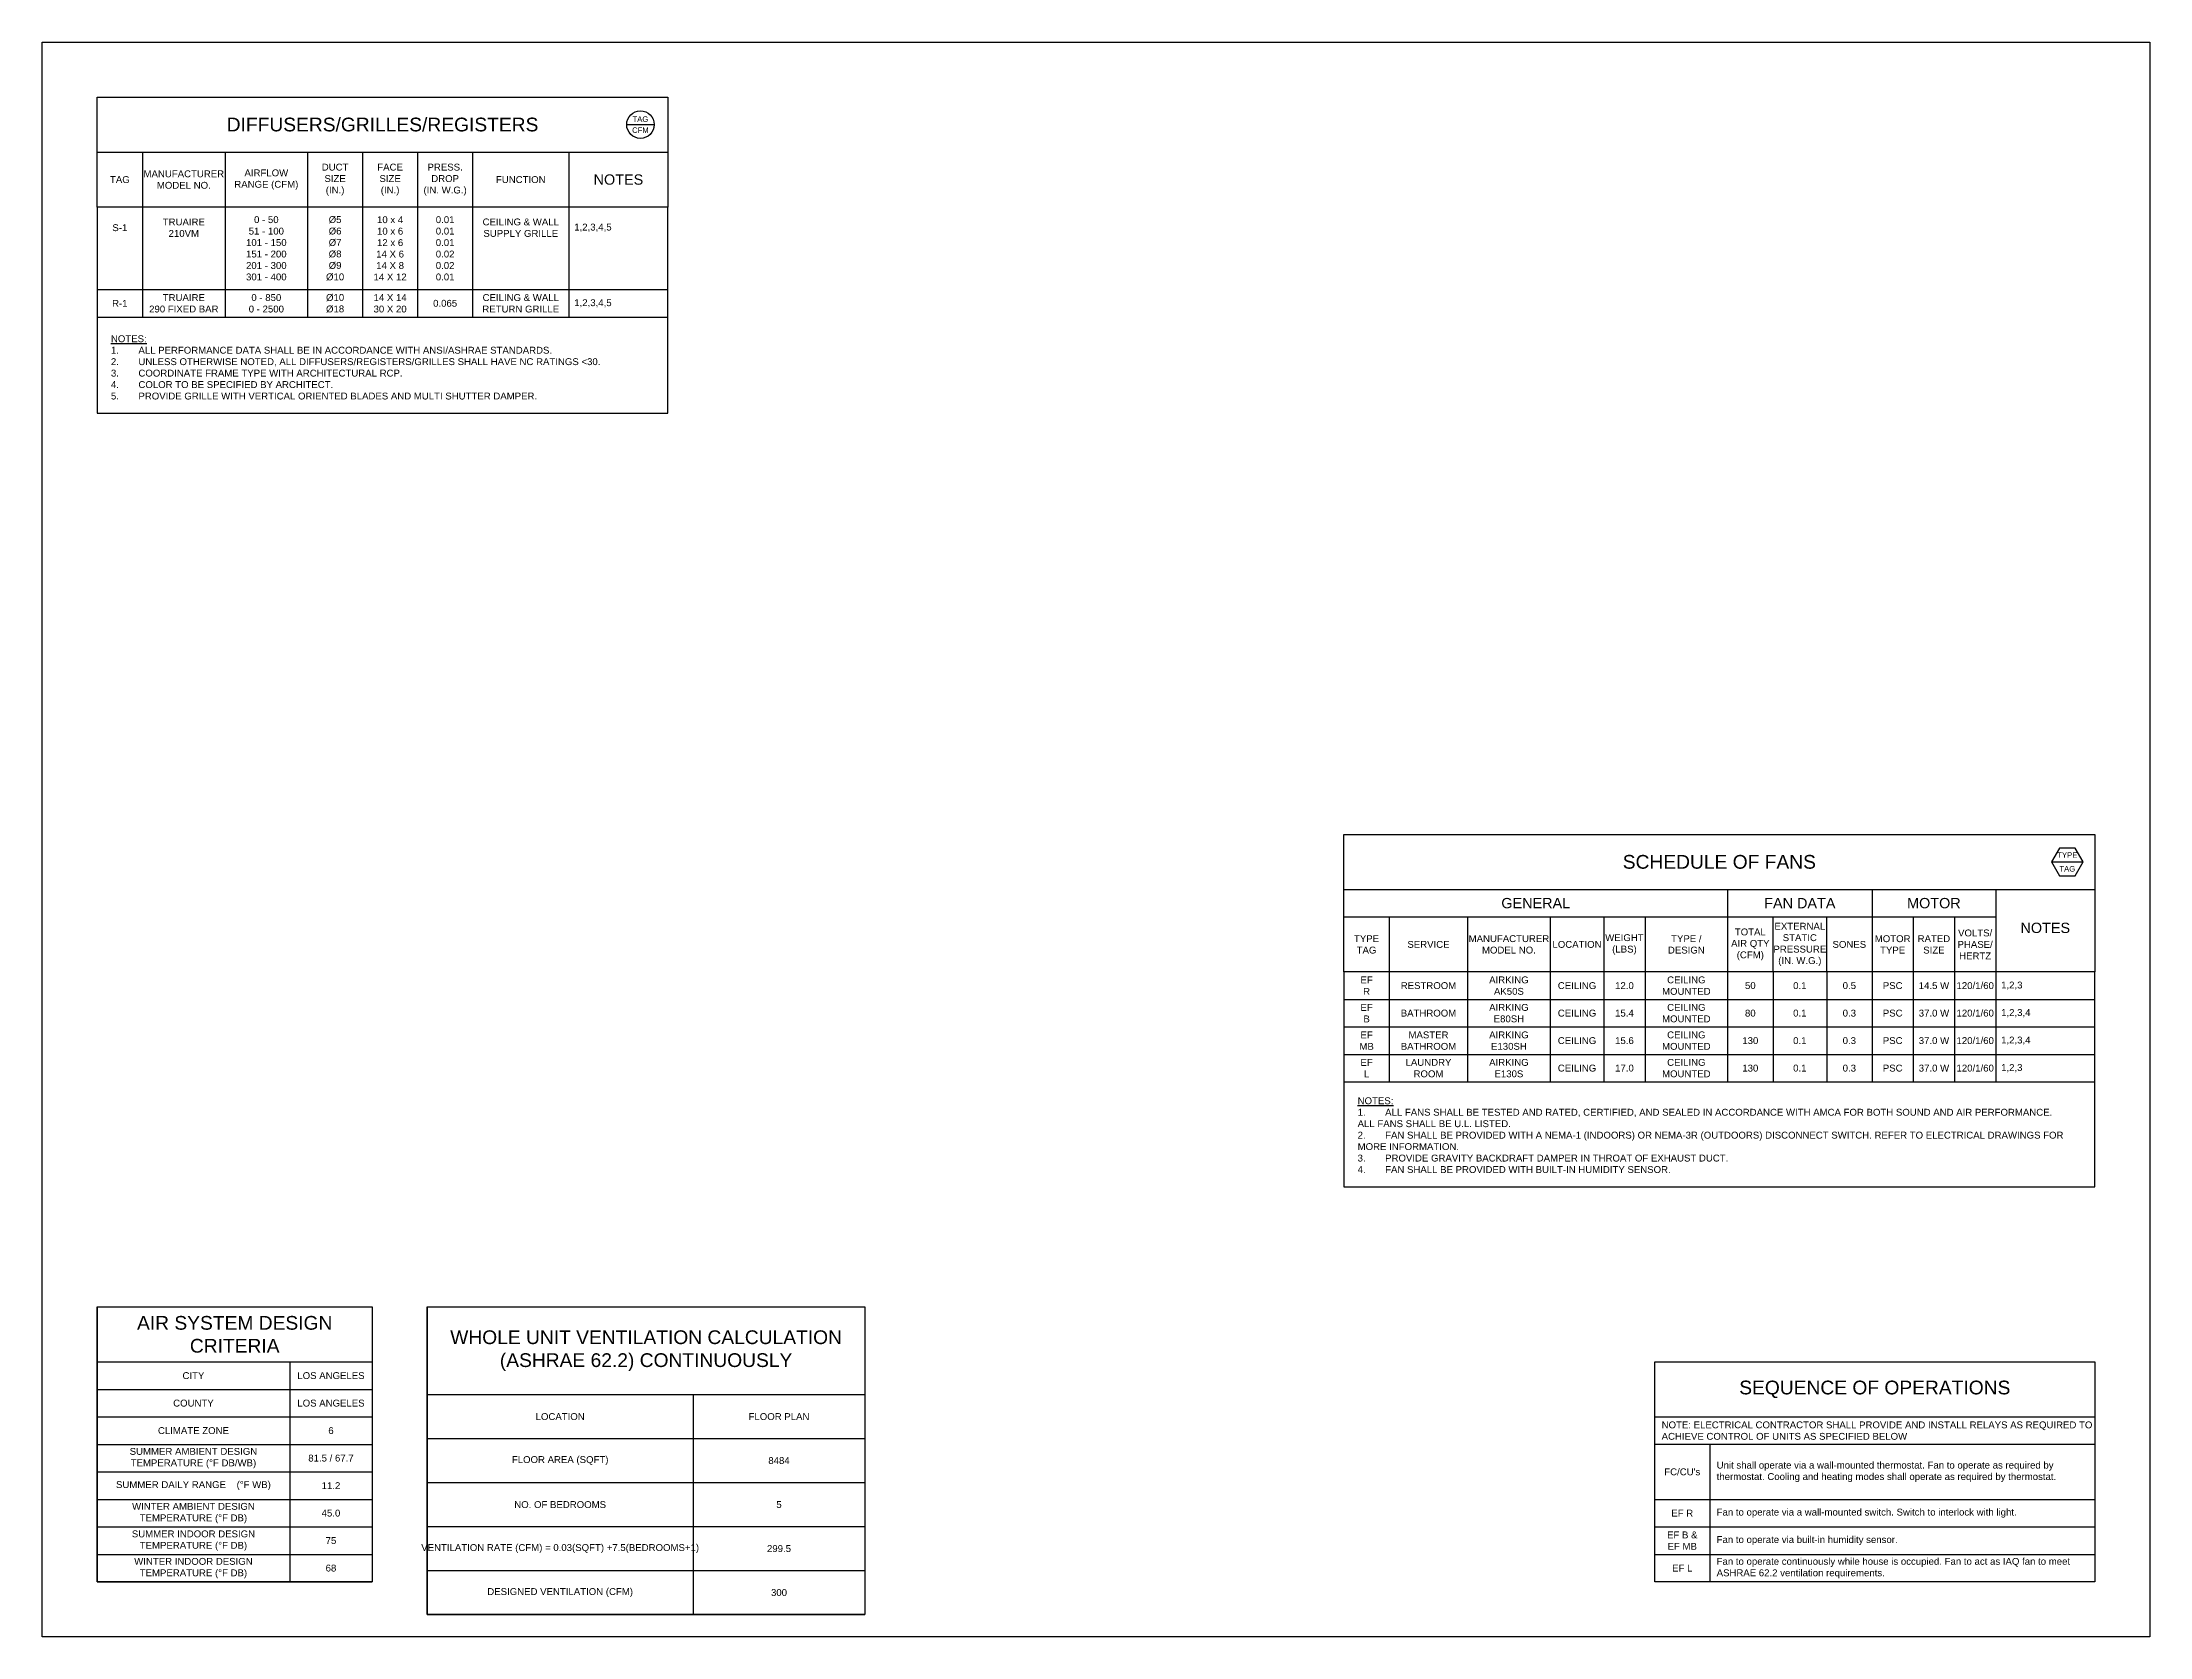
# Model space of a CAD drawing. Header units: inches. Extents: x -22 to 499, y -145 to 29.
# Drawn here: x 0 to 38.31, y -36 to -7 of the extents above; entities that cross this region are included whole.
import ezdxf
from ezdxf.enums import TextEntityAlignment as Align

# ---------------------------------------------------------------- set-up
doc = ezdxf.new("R2010")
doc.units = ezdxf.units.IN
doc.header["$LTSCALE"] = 48
doc.header["$MEASUREMENT"] = 0
for name, color, linetype in [('GEC_BORDER', 2, 'Continuous'), ('M_TEXT', 2, 'Continuous'), ('SCHED-BORDER', 13, 'Continuous'), ('SCHED-TEXT', 2, 'Continuous'), ('SchedTXT', 2, 'Continuous')]:
    doc.layers.add(name, color=color, linetype=linetype)
doc.layers.add('Notes', color=190, linetype='Continuous', plot=False)
doc.styles.add('Arial', font='arial.ttf')
doc.styles.add('rpm', font='arial.ttf', dxfattribs={"width": 0.85, "height": 0.09375})

msp = doc.modelspace()

# ---------------------------------------------------------------- texts
at = {"layer": 'SCHED-TEXT', "char_height": 0.125, "style": 'Arial'}
for s, insert, width, attachment_point in [('EF\\PR', (24.075, -24.158), 0.825, 5), ('RESTROOM', (25.2, -24.158), 1.425, 5), ('AIRKING \\PAK50S', (26.662, -24.158), 1.5, 5), ('CEILING', (27.9, -24.158), 0.975, 5), ('12.0', (28.762, -24.158), 0.75, 5), ('CEILING MOUNTED', (29.887, -24.158), 1.5, 5), ('50', (31.05, -24.158), 0.825, 5), ('0.1', (31.95, -24.158), 0.975, 5), ('0.5', (32.85, -24.158), 0.825, 5), ('PSC', (33.638, -24.158), 0.75, 5), ('14.5 W', (34.388, -24.158), 0.75, 5), ('120/1/60', (35.138, -24.158), 0.75, 5), ('  1,2,3', (35.512, -24.158), 1.8, 4), ('EF\\PB', (24.075, -24.658), 0.825, 5), ('AIRKING \\PE80SH', (26.662, -24.658), 1.5, 5), ('CEILING MOUNTED', (29.887, -24.658), 1.5, 5), ('BATHROOM', (25.2, -24.658), 1.425, 5), ('CEILING', (27.9, -24.658), 0.975, 5), ('15.4', (28.762, -24.658), 0.75, 5), ('80', (31.05, -24.658), 0.825, 5), ('0.1', (31.95, -24.658), 0.975, 5), ('0.3', (32.85, -24.658), 0.825, 5), ('PSC', (33.638, -24.658), 0.75, 5), ('37.0 W', (34.388, -24.658), 0.75, 5), ('120/1/60', (35.138, -24.658), 0.75, 5), ('  1,2,3,4', (35.512, -24.658), 1.8, 4), ('EF\\PMB', (24.075, -25.158), 0.825, 5), ('MASTER BATHROOM', (25.2, -25.158), 1.425, 5), ('AIRKING \\PE130SH', (26.662, -25.158), 1.5, 5), ('CEILING', (27.9, -25.158), 0.975, 5), ('15.6', (28.762, -25.158), 0.75, 5), ('CEILING MOUNTED', (29.887, -25.158), 1.5, 5), ('130', (31.05, -25.158), 0.825, 5), ('0.1', (31.95, -25.158), 0.975, 5), ('0.3', (32.85, -25.158), 0.825, 5), ('PSC', (33.638, -25.158), 0.75, 5), ('37.0 W', (34.388, -25.158), 0.75, 5), ('120/1/60', (35.138, -25.158), 0.75, 5), ('  1,2,3,4', (35.512, -25.158), 1.8, 4), ('EF\\PL', (24.075, -25.658), 0.825, 5), ('LAUNDRY \\PROOM', (25.2, -25.658), 1.425, 5), ('AIRKING \\PE130S', (26.662, -25.658), 1.5, 5), ('CEILING', (27.9, -25.658), 0.975, 5), ('17.0', (28.762, -25.658), 0.75, 5), ('CEILING MOUNTED', (29.887, -25.658), 1.5, 5), ('130', (31.05, -25.658), 0.825, 5), ('0.1', (31.95, -25.658), 0.975, 5), ('0.3', (32.85, -25.658), 0.825, 5), ('PSC', (33.638, -25.658), 0.75, 5), ('37.0 W', (34.388, -25.658), 0.75, 5), ('120/1/60', (35.138, -25.658), 0.75, 5), ('  1,2,3', (35.512, -25.658), 1.8, 4), ("FC/CU's", (29.813, -33), 1, 5), ('\\pl0.125;Unit shall operate via a wall-mounted thermostat. Fan to operate as required by thermostat. Cooling and heating modes shall operate as required by thermostat.', (30.313, -33), 7, 4), ('EF R', (29.813, -33.75), 1, 5), ('\\pl0.125;Fan to operate via a wall-mounted switch. Switch to interlock with light.', (30.313, -33.75), 7, 4), ('EF B & \\PEF MB', (29.813, -34.25), 1, 5), ('\\pl0.125;Fan to operate via built-in humidity sensor.', (30.313, -34.25), 7, 4), ('EF L', (29.813, -34.75), 1, 5), ('\\pl0.125;Fan to operate continuously while house is occupied. Fan to act as IAQ fan to meet ASHRAE 62.2 ventilation requirements. ', (30.313, -34.75), 7, 4)]:
    msp.add_mtext(s, dxfattribs=dict(at, insert=insert, width=width, attachment_point=attachment_point))
at = {"layer": 'SchedTXT', "char_height": 0.125, "style": 'Arial'}
for s, insert, width, attachment_point in [('S-1', (1.412, -10.375), 0.825, 5), ('TRUAIRE\\P210VM', (2.575, -10.375), 1.5, 5), ('0 - 50\\P51 - 100\\P101 - 150\\P151 - 200\\P201 - 300\\P301 - 400', (4.075, -10.75), 1.5, 5), ('%%C5\\P%%C6\\P%%C7\\P%%C8\\P%%C9\\P%%C10', (5.325, -10.75), 1, 5), ('10 x 4\\P10 x 6\\P12 x 6\\P14 X 6\\P14 X 8\\P14 X 12', (6.325, -10.75), 1, 5), ('0.01\\P0.01\\P0.01\\P0.02\\P0.02\\P0.01', (7.325, -10.75), 1, 5), ('CEILING & WALL SUPPLY GRILLE', (8.7, -10.375), 1.75, 5), ('  1,2,3,4,5', (9.575, -10.375), 1.8, 4), ('R-1', (1.412, -11.75), 0.825, 5), ('TRUAIRE\\P290 FIXED BAR', (2.575, -11.75), 1.5, 5), ('0 - 850\\P0 - 2500', (4.075, -11.75), 1.5, 5), ('%%C10\\P%%C18', (5.325, -11.75), 1, 5), ('14 X 14\\P30 X 20', (6.325, -11.75), 1, 5), ('0.065', (7.325, -11.75), 1, 5), ('CEILING & WALL RETURN GRILLE', (8.7, -11.75), 1.75, 5), ('  1,2,3,4,5', (9.575, -11.75), 1.8, 4)]:
    msp.add_mtext(s, dxfattribs=dict(at, insert=insert, width=width, attachment_point=attachment_point))

# ---------------------------------------------------------------- blocks, each defined once
blk = doc.blocks.new('8CFM')
blk.add_line((0, 0), (0.404, 0))
blk.add_lwpolyline([(0.101, 0.175), (0, 0), (0.101, -0.175), (0.303, -0.175), (0.404, 0), (0.303, 0.175)], close=True)
at = {"style": 'rpm', "width": 0.85}
for tag, p in [('12', (0.211, 0.03)), ('1200', (0.211, -0.111))]:
    blk.add_attdef(tag, text='', height=0.0938, dxfattribs=at).set_placement(p, align=Align.CENTER)
blk = doc.blocks.new('*U26')
at = {"layer": 'SCHED-BORDER', "color": 232}
for p, q in [((0, 1.5), (13.65, 1.5)), ((13.65, -3.908), (13.65, 0)), ((0, 0), (0, -3.908)), ((0, -3.908), (13.65, -3.908))]:
    blk.add_line(p, q, dxfattribs=at)
at = {"layer": 'SCHED-BORDER', "color": 140}
for p, q in [((6.975, 1.5), (6.975, 0)), ((9.6, 1.5), (9.6, 0)), ((11.85, 1.5), (11.85, 0))]:
    blk.add_line(p, q, dxfattribs=at)
at = {"layer": 'SCHED-BORDER', "color": 0}
for p, q in [((11.85, 1.5), (11.85, 0)), ((0, 1), (11.85, 1)), ((0.825, 1), (0.825, 0)), ((2.25, 1), (2.25, 0)), ((3.75, 1), (3.75, 0)), ((4.725, 1), (4.725, 0)), ((5.475, 1), (5.475, 0)), ((7.8, 1), (7.8, 0)), ((8.775, 1), (8.775, 0)), ((10.35, 1), (10.35, 0)), ((11.1, 1), (11.1, 0))]:
    blk.add_line(p, q, dxfattribs=at)
at = {"layer": 'SCHED-BORDER', "color": 232}
blk.add_lwpolyline([(0, 2.5), (13.65, 2.5), (13.65, 0), (0, 0)], close=True, dxfattribs=at)
at = {"layer": 'SCHED-TEXT'}
ref = blk.add_blockref('8CFM', (12.861, 2), dxfattribs=dict(at, xscale=1.428571428571428, yscale=1.428571428571428, zscale=1.428571428571428))
ref.add_attrib('1200', 'TAG', dxfattribs={"layer": '0', "height": 0.1, "style": 'Arial'}).set_placement((13.15, 1.875), align=Align.MIDDLE_CENTER)
ref.add_attrib('12', 'TYPE', dxfattribs={"layer": '0', "height": 0.1, "style": 'Arial'}).set_placement((13.15, 2.125), align=Align.MIDDLE_CENTER)
at = {"layer": 'SCHED-TEXT', "color": 7, "attachment_point": 5, "style": 'Arial'}
for s, insert, char_height, width in [('SCHEDULE OF FANS', (6.825, 2), 0.25, 13.65), ('GENERAL', (3.488, 1.25), 0.1875, 6.975), ('FAN DATA', (8.288, 1.25), 0.1875, 2.625), ('MOTOR', (10.725, 1.25), 0.1875, 2.25), ('TOTAL \\PAIR QTY\\P(CFM)', (7.388, 0.5), 0.125, 0.825), ('EXTERNAL STATIC PRESSURE\\P(IN. W.G.)', (8.288, 0.5), 0.125, 0.975), ('VOLTS/\\PPHASE/\\PHERTZ', (11.475, 0.5), 0.125, 0.75), ('NOTES', (12.75, 0.8), 0.1875, 1.8), ('TYPE \\PTAG', (0.412, 0.5), 0.125, 0.825), ('SERVICE', (1.538, 0.5), 0.125, 1.425), ('MANUFACTURER MODEL NO.', (3, 0.5), 0.125, 1.5), ('LOCATION', (4.238, 0.5), 0.125, 0.975), ('WEIGHT\\P(LBS)', (5.1, 0.5), 0.125, 0.75), ('TYPE /\\PDESIGN', (6.225, 0.5), 0.125, 1.5), ('SONES', (9.188, 0.5), 0.125, 0.825), ('MOTOR TYPE', (9.975, 0.5), 0.125, 0.75), ('RATED SIZE', (10.725, 0.5), 0.125, 0.75)]:
    blk.add_mtext(s, dxfattribs=dict(at, insert=insert, char_height=char_height, width=width))
at = {"layer": 'SCHED-TEXT', "insert": (0.25, -3.658), "char_height": 0.125, "width": 13.15, "attachment_point": 7, "style": 'Arial'}
blk.add_mtext('{\\LNOTES:\\P\\pi-0.375,l0.5,t0.5;}1.^IALL FANS SHALL BE TESTED AND RATED, CERTIFIED, AND SEALED IN ACCORDANCE WITH AMCA FOR BOTH SOUND AND AIR PERFORMANCE. ^JALL FANS SHALL BE U.L. LISTED.\\P2.^IFAN SHALL BE PROVIDED WITH A NEMA-1 (INDOORS) OR NEMA-3R (OUTDOORS) DISCONNECT SWITCH. REFER TO ELECTRICAL DRAWINGS FOR MORE INFORMATION.\\P3.^IPROVIDE GRAVITY BACKDRAFT DAMPER IN THROAT OF EXHAUST DUCT.\\P4.^IFAN SHALL BE PROVIDED WITH BUILT-IN HUMIDITY SENSOR.', dxfattribs=at)
blk = doc.blocks.new('*U27')
at = {"layer": 'SCHED-BORDER', "color": 232}
blk.add_line((0, 0.5), (8, 0.5), dxfattribs=at)
at = {"layer": 'SCHED-BORDER'}
blk.add_line((1, 0), (1, -2.5), dxfattribs=at)
at = {"layer": 'SCHED-BORDER', "color": 232}
blk.add_lwpolyline([(0, 1.5), (8, 1.5), (8, 0), (0, 0)], close=True, dxfattribs=at)
blk.add_lwpolyline([(8, 0), (8, -2.5), (0, -2.5), (0, 0)], dxfattribs=at)
at = {"layer": 'SCHED-TEXT', "color": 7, "width": 8, "style": 'Arial'}
for s, insert, char_height, attachment_point in [('SEQUENCE OF OPERATIONS', (4, 1), 0.25, 5), ('\\pl0.125;NOTE: ELECTRICAL CONTRACTOR SHALL PROVIDE AND INSTALL RELAYS AS REQUIRED TO ACHIEVE CONTROL OF UNITS AS SPECIFIED BELOW', (0, 0.25), 0.125, 4)]:
    blk.add_mtext(s, dxfattribs=dict(at, insert=insert, char_height=char_height, attachment_point=attachment_point))
blk = doc.blocks.new('*T24')
at = {"layer": 'SCHED-BORDER', "color": 0, "linetype": 'ByBlock', "lineweight": -2, "transparency": 16777216}
for p, q in [((0, 0), (5, 0)), ((0, 0), (0, -5)), ((5, 0), (5, -5)), ((0, -1), (5, -1)), ((3.5, -1), (3.5, -5)), ((0, -1.5), (5, -1.5)), ((0, -2), (5, -2)), ((0, -2.5), (5, -2.5)), ((0, -3), (5, -3)), ((0, -3.5), (5, -3.5)), ((0, -4), (5, -4)), ((0, -4.5), (5, -4.5)), ((0, -5), (5, -5))]:
    blk.add_line(p, q, dxfattribs=at)
at = {"layer": 'SCHED-BORDER', "color": 7, "transparency": 16777216, "attachment_point": 5, "style": 'Arial'}
for s, insert, char_height, width in [('AIR SYSTEM DESIGN CRITERIA', (2.5, -0.5), 0.25, 4.88), ('CITY', (1.75, -1.25), 0.125, 3.38), ('LOS ANGELES', (4.25, -1.25), 0.125, 1.38), ('COUNTY', (1.75, -1.75), 0.125, 3.38), ('LOS ANGELES', (4.25, -1.75), 0.125, 1.38), ('CLIMATE ZONE', (1.75, -2.25), 0.125, 3.38), ('6', (4.25, -2.25), 0.125, 1.38), ('SUMMER AMBIENT DESIGN TEMPERATURE (%%DF DB/WB)', (1.75, -2.75), 0.125, 3.38), ('81.5 / 67.7', (4.25, -2.75), 0.125, 1.38), ('SUMMER DAILY RANGE    (%%DF WB)', (1.75, -3.25), 0.125, 3.38), ('11.2', (4.25, -3.25), 0.125, 1.38), ('45.0', (4.25, -3.75), 0.125, 1.38), ('75', (4.25, -4.25), 0.125, 1.38), ('WINTER INDOOR DESIGN TEMPERATURE (%%DF DB)', (1.75, -4.75), 0.125, 3.38), ('68', (4.25, -4.75), 0.125, 1.38)]:
    blk.add_mtext(s, dxfattribs=dict(at, insert=insert, char_height=char_height, width=width))
at = {"layer": 'SCHED-BORDER', "color": 0, "transparency": 16777216, "char_height": 0.125, "width": 3.38, "attachment_point": 5, "style": 'Arial'}
for s, insert in [('{\\fArial|b0|i0|c0|p34;\\C7;WINTER AMBIENT DESIGN TEMPERATURE (%%DF DB)}', (1.75, -3.75)), ('{\\fArial|b0|i0|c0|p34;\\C7;SUMMER INDOOR DESIGN TEMPERATURE (%%DF DB)}', (1.75, -4.25))]:
    blk.add_mtext(s, dxfattribs=dict(at, insert=insert))
blk = doc.blocks.new('*T25')
at = {"layer": 'SCHED-BORDER', "color": 0, "linetype": 'ByBlock', "lineweight": -2, "transparency": 16777216}
for p, q in [((0, 0), (7.957, 0)), ((0, 0), (0, -5.595)), ((7.957, 0), (7.957, -5.595)), ((0, -1.595), (7.957, -1.595)), ((4.832, -1.595), (4.832, -5.595)), ((0, -2.395), (7.957, -2.395)), ((0, -3.195), (7.957, -3.195)), ((0, -3.995), (7.957, -3.995)), ((0, -4.795), (7.957, -4.795)), ((0, -5.595), (7.957, -5.595))]:
    blk.add_line(p, q, dxfattribs=at)
at = {"layer": 'SCHED-BORDER', "color": 7, "transparency": 16777216, "attachment_point": 5, "style": 'Arial'}
for s, insert, char_height, width in [('WHOLE UNIT VENTILATION CALCULATION (ASHRAE 62.2) CONTINUOUSLY ', (3.978, -0.797), 0.25, 7.95338), ('LOCATION', (2.416, -1.995), 0.125, 4.82838), ('FLOOR PLAN', (6.394, -1.995), 0.125, 3.12153), ('FLOOR AREA (SQFT)', (2.416, -2.795), 0.125, 4.82838), ('8484', (6.394, -2.795), 0.125, 3.12153), ('NO. OF BEDROOMS', (2.416, -3.595), 0.125, 4.82838), ('5', (6.394, -3.595), 0.125, 3.12153), ('VENTILATION RATE (CFM) = 0.03(SQFT) +7.5(BEDROOMS+1)', (2.416, -4.395), 0.125, 4.82838), ('299.5', (6.394, -4.395), 0.125, 3.12153), ('DESIGNED VENTILATION (CFM)', (2.416, -5.195), 0.125, 4.82838), ('300', (6.394, -5.195), 0.125, 3.12153)]:
    blk.add_mtext(s, dxfattribs=dict(at, insert=insert, char_height=char_height, width=width))
blk = doc.blocks.new('*U23')
at = {"layer": 'M_TEXT'}
blk.add_line((9.625, 1.5), (10.125, 1.5), dxfattribs=at)
blk.add_circle((9.875, 1.5), 0.25, dxfattribs=at)
at = {"layer": 'SCHED-BORDER', "color": 232}
for p, q in [((0, 1), (10.375, 1)), ((10.375, -3.75), (10.375, 0)), ((0, 0), (0, -3.75)), ((0, -3.75), (10.375, -3.75))]:
    blk.add_line(p, q, dxfattribs=at)
at = {"layer": 'SCHED-BORDER', "color": 0}
for p, q in [((0.825, 1), (0.825, 0)), ((2.325, 1), (2.325, 0)), ((3.825, 1), (3.825, 0)), ((4.825, 1), (4.825, 0)), ((5.825, 1), (5.825, 0)), ((6.825, 1), (6.825, 0)), ((8.575, 1), (8.575, 0))]:
    blk.add_line(p, q, dxfattribs=at)
at = {"layer": 'SCHED-BORDER', "color": 232}
blk.add_lwpolyline([(0, 2), (10.375, 2), (10.375, 0), (0, 0)], close=True, dxfattribs=at)
at = {"layer": 'M_TEXT', "style": 'Arial'}
for s, p in [('TAG', (9.875, 1.6)), ('CFM', (9.875, 1.4))]:
    blk.add_text(s, height=0.1, dxfattribs=at).set_placement(p, align=Align.MIDDLE)
at = {"layer": 'SchedTXT', "color": 7, "attachment_point": 5, "style": 'Arial'}
for s, insert, char_height, width in [('DIFFUSERS/GRILLES/REGISTERS', (5.1875, 1.5), 0.25, 10.375), ('DUCT \\PSIZE\\P(IN.)', (4.325, 0.5), 0.125, 1), ('FACE \\PSIZE\\P(IN.)', (5.325, 0.5), 0.125, 1), ('PRESS. DROP\\P(IN. W.G.)', (6.325, 0.5), 0.125, 1), ('TAG', (0.4125, 0.5), 0.125, 0.825), ('MANUFACTURER MODEL NO.', (1.575, 0.5), 0.125, 1.5), ('AIRFLOW \\PRANGE (CFM)', (3.075, 0.5), 0.125, 1.5), ('FUNCTION', (7.7, 0.5), 0.125, 1.75), ('NOTES', (9.475, 0.5), 0.1875, 1.8)]:
    blk.add_mtext(s, dxfattribs=dict(at, insert=insert, char_height=char_height, width=width))
at = {"layer": 'SchedTXT', "insert": (0.25, -3.5), "char_height": 0.125, "width": 9.875, "attachment_point": 7, "style": 'Arial'}
blk.add_mtext('{\\LNOTES:\\P\\pi-0.375,l0.5,t0.5;}1.^IALL PERFORMANCE DATA SHALL BE IN ACCORDANCE WITH ANSI/ASHRAE STANDARDS.\\P2.^IUNLESS OTHERWISE NOTED, ALL DIFFUSERS/REGISTERS/GRILLES SHALL HAVE NC RATINGS{\\C7; <30}.\\P3.^ICOORDINATE FRAME TYPE WITH ARCHITECTURAL RCP.\\P4.^ICOLOR TO BE SPECIFIED BY ARCHITECT.\\P5.^IPROVIDE GRILLE WITH VERTICAL ORIENTED BLADES AND MULTI SHUTTER DAMPER.', dxfattribs=at)

# ---------------------------------------------------------------- linework, layer by layer
at = {"layer": 'Notes', "color": 5}
msp.add_lwpolyline([(38.312, -36), (0, -36), (0, -7), (38.312, -7)], close=True, dxfattribs=at)
at = {"layer": 'SCHED-BORDER'}
for p, q in [((1.825, -10), (1.825, -12)), ((3.325, -10), (3.325, -12)), ((4.825, -10), (4.825, -12)), ((5.825, -10), (5.825, -12)), ((6.825, -10), (6.825, -12)), ((7.825, -10), (7.825, -12)), ((9.575, -10), (9.575, -12)), ((1, -11.5), (11.375, -11.5)), ((1, -12), (11.375, -12)), ((24.487, -23.908), (24.487, -25.908)), ((25.912, -23.908), (25.912, -25.908)), ((27.412, -23.908), (27.412, -25.908)), ((28.387, -23.908), (28.387, -25.908)), ((29.137, -23.908), (29.137, -25.908)), ((31.463, -23.908), (31.463, -25.908)), ((32.438, -23.908), (32.438, -25.908)), ((34.013, -23.908), (34.013, -25.908)), ((34.763, -23.908), (34.763, -25.908)), ((23.662, -24.408), (37.312, -24.408)), ((23.662, -24.908), (37.312, -24.908)), ((23.662, -25.408), (37.312, -25.408)), ((29.313, -33.5), (37.312, -33.5)), ((29.313, -34), (37.312, -34)), ((29.313, -34.5), (37.312, -34.5))]:
    msp.add_line(p, q, dxfattribs=at)
at = {"layer": 'SCHED-BORDER', "color": 140}
for p, q in [((30.637, -23.908), (30.637, -25.908)), ((33.263, -23.908), (33.263, -25.908)), ((35.512, -23.908), (35.512, -25.908))]:
    msp.add_line(p, q, dxfattribs=at)
at = {"layer": 'SCHED-BORDER', "color": 232}
msp.add_line((23.662, -25.908), (37.312, -25.908), dxfattribs=at)
for points in [[(1, -30), (6, -30), (6, -35), (1, -35)], [(7, -30), (14.957, -30), (14.957, -35.595), (7, -35.595)]]:
    msp.add_lwpolyline(points, close=True, dxfattribs=at)

# ---------------------------------------------------------------- block references
for name, p in [('*T24', (1, -30)), ('*T25', (7, -30))]:
    msp.add_blockref(name, p)
at = {"layer": 'GEC_BORDER'}
msp.add_blockref('*U27', (29.313, -32.5), dxfattribs=at)
at = {"layer": 'SCHED-BORDER'}
for name, p in [('*U23', (1, -10)), ('*U26', (23.662, -23.908))]:
    msp.add_blockref(name, p, dxfattribs=at)

msp.set_redraw_order([(e.dxf.handle, doc.entitydb.next_handle()) for e in msp.query("TEXT MTEXT ATTDEF DIMENSION ARC_DIMENSION")])  # texts and dimensions are drawn at this point

doc.saveas('drawing.dxf')
